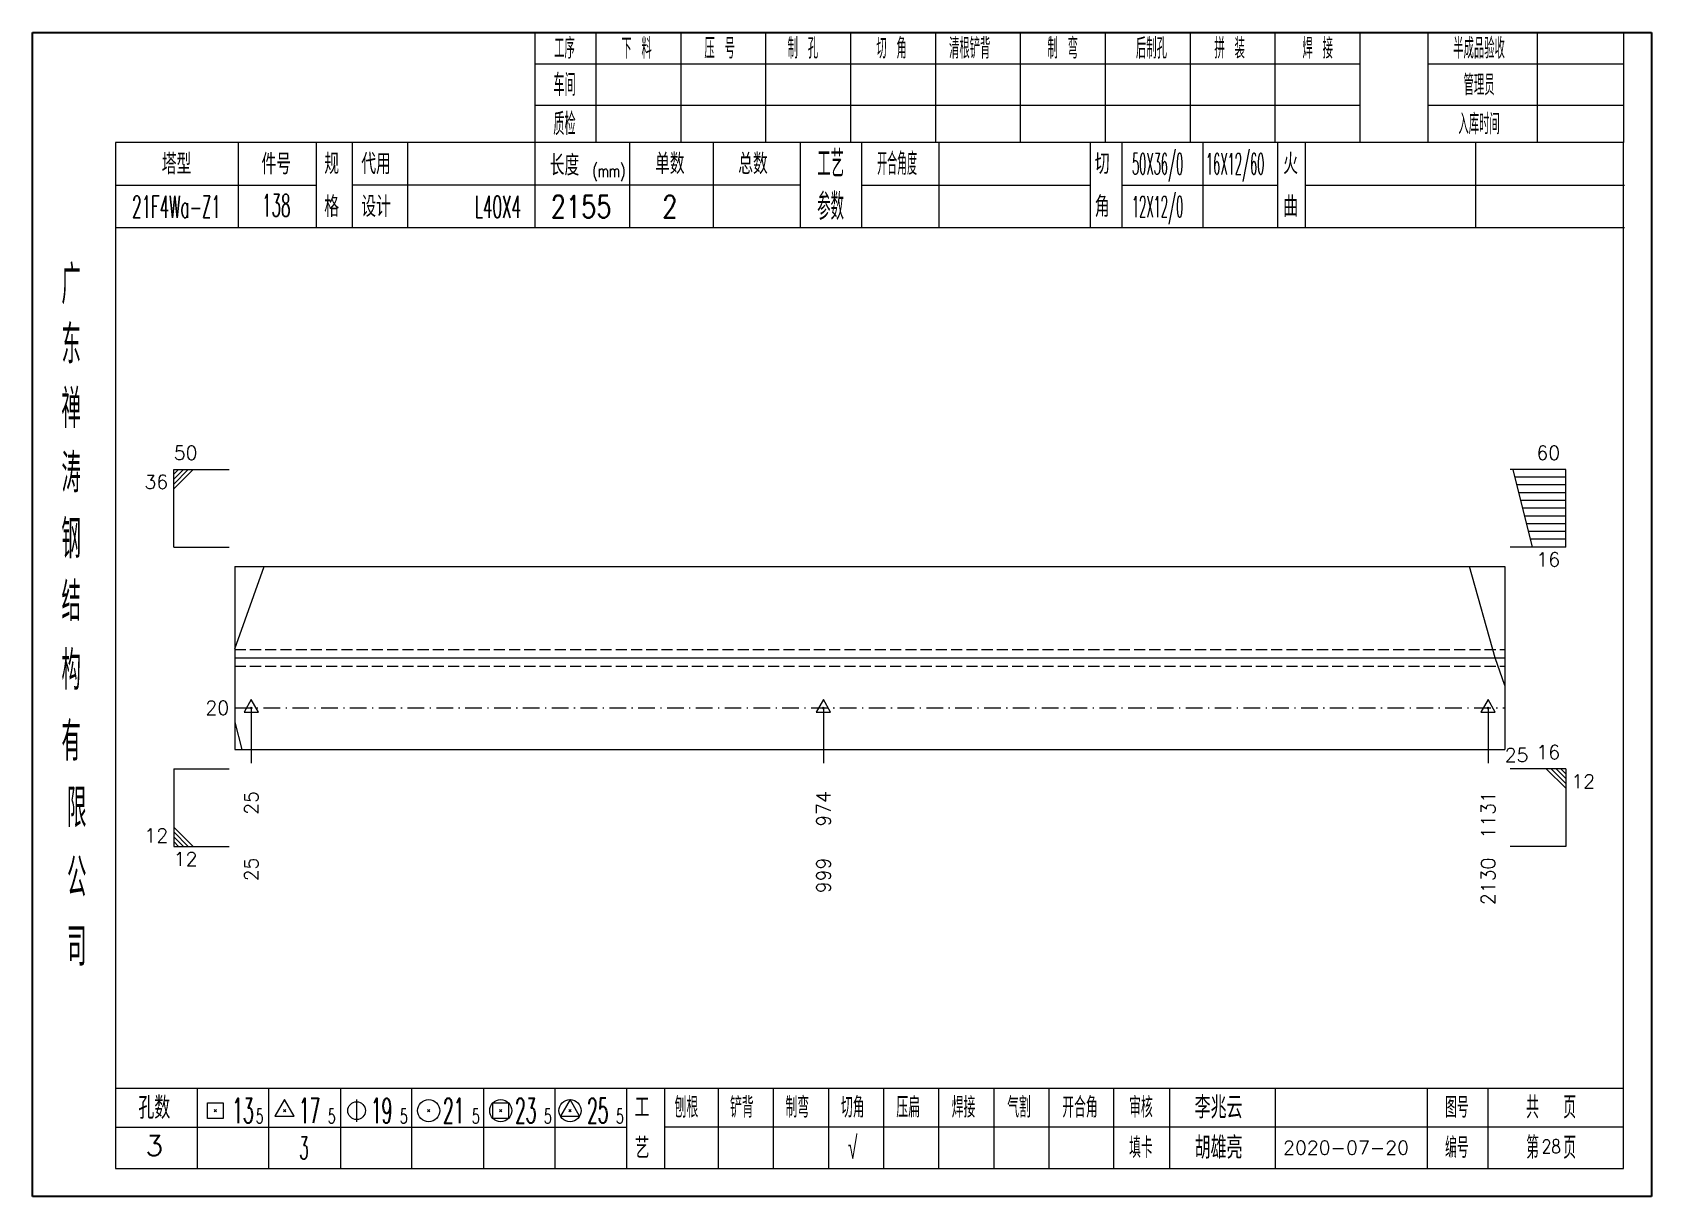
# Model space of a CAD drawing. Extents: x 1310 to 15542, y -76 to 8381.
# Drawn here: x 9943.9 to 10236.1, y 5793.7 to 6003.7 of the extents above; entities that cross this region are included whole.
import ezdxf
from ezdxf.enums import TextEntityAlignment as Align

# ---------------------------------------------------------------- set-up
doc = ezdxf.new("R2010")
doc.units = 0
doc.header["$MEASUREMENT"] = 0
doc.linetypes.add('一点画线', pattern=[5.2, 3, -1, 0.2, -1])
doc.linetypes.add('虚线', pattern=[2.75, 2, -0.75])
doc.layers.get('0').update_dxf_attribs({"linetype": 'CONTINUOUS', "lineweight": 25})
for name, color, linetype, lineweight in [('1', 7, 'CONTINUOUS', 25), ('4', 7, 'CONTINUOUS', 25), ('5', 7, 'CONTINUOUS', 25)]:
    doc.layers.add(name, color=color, linetype=linetype, lineweight=lineweight)
doc.styles.get("Standard").update_dxf_attribs({"font": 'simplex.shx', "width": 0.7, "height": 3, "bigfont": 'gbhzfs.shx'})

msp = doc.modelspace()

# ---------------------------------------------------------------- texts
at = {"color": 7, "linetype": 'Continuous', "lineweight": 13}
msp.add_text('50', height=2.5, dxfattribs=at).set_placement((9969.432, 5925.824), align=Align.BOTTOM_LEFT)
for s, p in [('60', (10219.562, 5925.824)), ('16', (10219.562, 5871.824)), ('12', (9968.432, 5856.824))]:
    msp.add_text(s, height=2.5, dxfattribs=at).set_placement(p, align=Align.BOTTOM_RIGHT)
for s, p in [('36', (9968.432, 5923.824)), ('16', (10219.562, 5909.824))]:
    msp.add_text(s, height=2.5, dxfattribs=at).set_placement(p, align=Align.TOP_RIGHT)
msp.add_text('20', height=2.5, dxfattribs=at).set_placement((9979.432, 5881.824), align=Align.MIDDLE_RIGHT)
for p in [(10221.562, 5869.824), (9969.432, 5855.824)]:
    msp.add_text('12', height=2.5, dxfattribs=at).set_placement(p, align=Align.TOP_LEFT)
at = {"layer": '1', "color": 7, "linetype": 'Continuous', "lineweight": 13}
msp.add_text('25', height=2.5, dxfattribs=at).set_placement((10209.562, 5873.324), align=Align.MIDDLE_LEFT)
at = {"layer": '1', "color": 8, "linetype": 'Continuous', "lineweight": 9}
for s, p in [('25', (9983.432, 5866.824)), ('974', (10086.65, 5866.824)), ('1131', (10206.562, 5866.824))]:
    msp.add_text(s, height=2.5, rotation=90, dxfattribs=at).set_placement(p, align=Align.MIDDLE_RIGHT)
at = {"layer": '1', "color": 7, "linetype": 'Continuous', "lineweight": 13}
for s, p in [('25', (9983.432, 5854.824)), ('999', (10086.65, 5854.824)), ('2130', (10206.562, 5854.824))]:
    msp.add_text(s, height=2.5, rotation=90, dxfattribs=at).set_placement(p, align=Align.MIDDLE_RIGHT)
at = {"layer": '4', "color": 1, "linetype": 'Continuous', "lineweight": 25}
for s, height, width, p in [('工序', 3.7, 0.7, (10039.932, 6000.781)), ('下 料', 3.7, 0.7, (10052.932, 6000.781)), ('压 号', 3.7, 0.7, (10067.932, 6000.781)), ('制 孔', 3.7, 0.7, (10082.932, 6000.781)), ('切 角', 3.7, 0.7, (10098.932, 6000.781)), ('清根铲背 ', 3.7, 0.7, (10113.932, 6000.781)), (' 制 弯', 3.7, 0.7, (10128.932, 6000.781)), (' 后制孔', 3.7, 0.7, (10144.932, 6000.781)), ('拼 装', 3.7, 0.7, (10159.932, 6000.781)), (' 焊 接', 3.7, 0.7, (10174.932, 6000.781)), ('半成品验收', 3.7, 0.7, (10204.932, 6000.781)), ('车间', 4, 0.7, (10039.932, 5994.181)), ('管理员', 3.7, 0.7, (10204.932, 5994.181)), ('质检', 4, 0.7, (10039.932, 5987.121)), ('入库时间', 3.7, 0.7, (10204.932, 5987.121)), ('工艺', 4.8, 0.7, (10087.932, 5979.941)), ('(mm)', 2.24, 0.7, (10047.932, 5978.681)), ('开合角度', 4, 0.6, (10099.932, 5979.941)), ('50X36/0', 3.8, 0.4, (10146.932, 5979.941)), ('16X12/60', 3.8, 0.4, (10160.932, 5979.941)), ('21F4Wa-Z1', 4, 0.5, (9969.932, 5972.201)), ('138', 4, 0.5, (9987.932, 5972.451)), ('L40X4', 4, 0.5, (10027.932, 5972.181)), ('2155', 4, 0.8, (10042.932, 5972.231)), ('2', 4, 0.8, (10058.932, 5972.231)), ('参数', 4.8, 0.7, (10087.932, 5972.231)), ('12X12/0', 3.8, 0.4, (10146.932, 5972.231)), ('广', 6.96, 0.7, (9950.932, 5958.151)), ('东', 6.96, 0.7, (9950.932, 5947.361)), ('禅', 6.96, 0.7, (9950.932, 5935.771)), ('涛', 6.96, 0.7, (9950.932, 5924.171)), ('钢', 6.96, 0.7, (9950.932, 5912.281)), ('结', 6.96, 0.7, (9950.932, 5900.971)), ('构', 6.96, 0.7, (9950.932, 5888.591)), ('有', 6.96, 0.7, (9950.932, 5875.781)), ('限', 6.96, 0.7, (9951.932, 5863.781)), ('公', 6.96, 0.7, (9951.932, 5851.241)), ('司', 6.96, 0.7, (9951.932, 5838.761)), ('13', 4.47, 0.5, (9981.932, 5809.181)), ('17', 4.47, 0.5, (9993.932, 5809.181)), ('19', 4.47, 0.5, (10006.932, 5809.181)), ('21', 4.47, 0.5, (10019.932, 5809.181)), ('23', 4.47, 0.5, (10032.932, 5809.181)), ('25', 4.47, 0.5, (10045.932, 5809.181)), ('刨根', 3.7, 0.8, (10061.932, 5809.781)), ('铲背', 3.7, 0.8, (10071.932, 5809.781)), ('制弯', 3.7, 0.8, (10081.932, 5809.781)), ('切角', 3.7, 0.8, (10091.932, 5809.781)), ('压扁', 3.7, 0.8, (10101.932, 5809.781)), ('焊接', 3.7, 0.8, (10111.932, 5809.781)), ('气割', 3.7, 0.8, (10121.932, 5809.781)), ('开合角', 3.7, 0.8, (10132.932, 5809.781)), ('审核', 3.7, 0.8, (10143.932, 5809.781)), ('图号', 3.7, 0.8, (10200.932, 5809.781)), ('共  页', 4, 0.8, (10217.932, 5809.781)), ('5', 2.68, 0.6, (9984.932, 5808.181)), ('5', 2.68, 0.6, (9997.932, 5808.181)), ('5', 2.68, 0.6, (10010.932, 5808.181)), ('5', 2.68, 0.6, (10023.932, 5808.181)), ('5', 2.68, 0.6, (10036.932, 5808.181)), ('5', 2.68, 0.6, (10049.932, 5808.181)), ('√', 4, 0.6, (10091.932, 5802.511)), ('填卡', 3.7, 0.8, (10143.932, 5802.511)), ('编号', 3.7, 0.8, (10200.932, 5802.511)), ('第  页', 4, 0.8, (10217.932, 5802.511)), ('3', 4, 0.5, (9992.932, 5802.431))]:
    msp.add_text(s, height=height, dxfattribs=dict(at, width=width)).set_placement(p, align=Align.MIDDLE_CENTER)
for s, height, p in [('塔型', 3.7, (9969.932, 5979.911)), ('件号', 3.7, (9987.932, 5979.911)), ('规', 3.7, (9997.932, 5979.941)), ('代用', 3.7, (10005.932, 5979.941)), ('长度', 3.7, (10039.932, 5979.681)), ('单数', 3.7, (10058.932, 5979.941)), ('总数', 3.7, (10073.932, 5979.941)), ('切', 3.7, (10136.932, 5979.941)), ('火', 3.7, (10170.932, 5979.941)), ('格', 3.7, (9997.932, 5972.231)), ('设计', 3.7, (10005.932, 5972.231)), ('角', 3.7, (10136.932, 5972.231)), ('曲', 3.7, (10170.932, 5972.231)), ('孔数', 4, (9965.932, 5809.701)), ('工', 3.7, (10053.932, 5809.781)), ('李兆云', 4, (10157.932, 5809.781)), ('3', 3.7, (9965.932, 5802.871)), ('艺', 3.7, (10053.932, 5802.431)), ('胡雄亮', 4, (10157.932, 5802.511)), ('2020-07-20', 2.5, (10180.932, 5802.511))]:
    msp.add_text(s, height=height, dxfattribs=at).set_placement(p, align=Align.MIDDLE_CENTER)
at = {"layer": '4', "color": 6, "linetype": 'Continuous', "lineweight": 25, "width": 0.8}
msp.add_text('28', height=2.5, dxfattribs=at).set_placement((10217.957, 5802.739), align=Align.MIDDLE_CENTER)

# ---------------------------------------------------------------- blocks, each defined once
blk = doc.blocks.new('孔17.5')
at = {"layer": '5', "color": 7, "linetype": 'Continuous', "lineweight": 13}
for p, q in [((0, 1), (-0.866, -0.5)), ((-0.1, -0.1), (0.1, 0.1)), ((0.1, -0.1), (-0.1, 0.1)), ((0.866, -0.5), (0, 1)), ((-0.866, -0.5), (0.866, -0.5))]:
    blk.add_line(p, q, dxfattribs=at)
blk = doc.blocks.new('CTJGK')
at = {"color": 6, "linetype": 'Continuous'}
for p, q in [((0, 209.97), (292.13, 209.97)), ((0, 0), (0, 209.97)), ((292.13, 209.97), (292.13, 0)), ((292.13, 0), (0, 0))]:
    blk.add_line(p, q, dxfattribs=at)

# ---------------------------------------------------------------- linework, layer by layer
at = {"color": 7, "linetype": 'Continuous', "lineweight": 13}
for p, q in [((9969.432, 5924.824), (9979.432, 5924.824)), ((9969.432, 5910.824), (9969.432, 5924.824)), ((9970.307, 5924.824), (9969.432, 5923.949)), ((9971.182, 5924.824), (9969.432, 5923.074)), ((9972.057, 5924.824), (9969.432, 5922.199)), ((9972.932, 5924.824), (9969.432, 5921.324)), ((10220.562, 5924.824), (10210.562, 5924.824)), ((10214.562, 5910.824), (10211.062, 5924.824)), ((10220.562, 5910.824), (10220.562, 5924.824)), ((10220.562, 5923.424), (10211.412, 5923.424)), ((10220.562, 5922.024), (10211.762, 5922.024)), ((10220.562, 5920.624), (10212.112, 5920.624)), ((10220.562, 5919.224), (10212.462, 5919.224)), ((10220.562, 5917.824), (10212.812, 5917.824)), ((10220.562, 5916.424), (10213.162, 5916.424)), ((10220.562, 5915.024), (10213.512, 5915.024)), ((10220.562, 5913.624), (10213.862, 5913.624)), ((9969.432, 5910.824), (9979.432, 5910.824)), ((10220.562, 5910.824), (10210.562, 5910.824)), ((10220.562, 5912.224), (10214.212, 5912.224)), ((9980.432, 5892.474), (9985.748, 5907.324)), ((10207.86, 5890.824), (10203.182, 5907.324)), ((10209.562, 5885.874), (10207.86, 5890.824)), ((9983.432, 5881.824), (9983.432, 5871.824)), ((10086.65, 5881.824), (10086.65, 5871.824)), ((10206.562, 5881.824), (10206.562, 5871.824)), ((9980.432, 5879.274), (9981.708, 5874.324)), ((9969.432, 5870.824), (9979.432, 5870.824)), ((9969.432, 5870.824), (9969.432, 5856.824)), ((10220.562, 5870.824), (10210.562, 5870.824)), ((10217.062, 5870.824), (10220.562, 5867.324)), ((10217.937, 5870.824), (10220.562, 5868.199)), ((10218.812, 5870.824), (10220.562, 5869.074)), ((10219.687, 5870.824), (10220.562, 5869.949)), ((10220.562, 5870.824), (10220.562, 5856.824)), ((9972.932, 5856.824), (9969.432, 5860.324)), ((9972.057, 5856.824), (9969.432, 5859.449)), ((9971.182, 5856.824), (9969.432, 5858.574)), ((9970.307, 5856.824), (9969.432, 5857.699)), ((9969.432, 5856.824), (9979.432, 5856.824)), ((10220.562, 5856.824), (10210.562, 5856.824))]:
    msp.add_line(p, q, dxfattribs=at)
at = {"color": 7, "linetype": 'Continuous', "lineweight": 18}
for p, q in [((9980.432, 5907.324), (9980.432, 5874.324)), ((9980.432, 5907.324), (10209.562, 5907.324)), ((10209.562, 5907.324), (10209.562, 5874.324)), ((9980.432, 5890.824), (10209.562, 5890.824))]:
    msp.add_line(p, q, dxfattribs=at)
at = {"color": 1, "linetype": '虚线', "lineweight": 18}
for p, q in [((9980.432, 5892.324), (10209.562, 5892.324)), ((9980.432, 5889.324), (10209.562, 5889.324))]:
    msp.add_line(p, q, dxfattribs=at)
at = {"color": 3, "linetype": '一点画线', "lineweight": 13}
msp.add_line((9980.432, 5881.824), (10209.562, 5881.824), dxfattribs=at)
at = {"layer": '1', "color": 7, "linetype": 'Continuous', "lineweight": 18}
msp.add_line((9980.432, 5874.324), (10209.562, 5874.324), dxfattribs=at)
at = {"layer": '4', "color": 1, "linetype": 'Continuous', "lineweight": 18}
for p, q in [((9943.932, 6003.651), (9943.932, 5793.681)), ((10236.062, 6003.651), (9943.932, 6003.651)), ((10034.562, 6003.651), (10034.562, 5983.811)), ((10045.592, 6003.651), (10045.592, 5983.791)), ((10060.902, 6003.651), (10060.902, 5983.791)), ((10076.222, 6003.651), (10076.222, 5983.791)), ((10091.532, 6003.651), (10091.532, 5983.791)), ((10106.842, 6003.651), (10106.842, 5983.791)), ((10122.152, 6003.651), (10122.152, 5983.791)), ((10137.472, 6003.651), (10137.472, 5983.791)), ((10152.782, 6003.651), (10152.782, 5983.791)), ((10168.092, 6003.651), (10168.092, 5983.791)), ((10183.402, 6003.651), (10183.402, 5983.811)), ((10183.402, 6003.651), (10183.402, 5983.791)), ((10195.682, 6003.651), (10195.682, 5983.791)), ((10215.432, 6003.651), (10215.432, 5983.791)), ((10231.012, 6003.651), (10231.012, 5983.791)), ((10236.062, 5973.851), (10236.062, 6003.651)), ((10183.402, 5997.921), (10034.562, 5997.921)), ((10231.012, 5997.921), (10195.682, 5997.921)), ((10183.402, 5990.441), (10034.562, 5990.441)), ((10231.012, 5990.441), (10195.682, 5990.441)), ((9958.942, 5983.791), (9958.942, 5798.731)), ((10231.012, 5983.791), (9958.942, 5983.791)), ((9981.062, 5983.801), (9981.062, 5968.381)), ((9995.212, 5968.381), (9995.212, 5983.791)), ((10001.712, 5968.381), (10001.712, 5983.791)), ((10011.582, 5983.791), (10011.582, 5968.381)), ((10034.562, 5983.811), (10034.562, 5968.381)), ((10051.682, 5983.791), (10051.682, 5968.381)), ((10066.732, 5983.791), (10066.732, 5968.381)), ((10082.432, 5983.791), (10082.432, 5968.381)), ((10093.492, 5983.791), (10093.492, 5968.381)), ((10107.442, 5983.791), (10107.442, 5968.381)), ((10134.742, 5983.791), (10134.742, 5968.381)), ((10140.502, 5983.791), (10140.502, 5968.381)), ((10155.122, 5983.791), (10155.122, 5968.381)), ((10168.582, 5983.791), (10168.582, 5968.381)), ((10173.572, 5983.791), (10173.572, 5968.381)), ((10204.312, 5983.791), (10204.312, 5968.381)), ((10231.012, 5798.731), (10231.012, 5983.791)), ((9995.212, 5976.031), (9958.942, 5976.031)), ((10082.432, 5976.081), (10001.712, 5976.081)), ((10093.492, 5976.081), (10134.742, 5976.081)), ((10140.502, 5976.081), (10168.582, 5976.081)), ((10173.572, 5976.081), (10231.192, 5976.081)), ((10236.062, 5793.681), (10236.062, 5973.851)), ((10231.192, 5968.381), (9958.942, 5968.381)), ((9958.942, 5813.261), (10231.012, 5813.261)), ((9973.632, 5813.261), (9973.632, 5798.731)), ((9986.562, 5798.731), (9986.562, 5813.261)), ((9999.492, 5813.261), (9999.492, 5798.731)), ((10012.412, 5798.731), (10012.412, 5813.261)), ((10025.342, 5813.261), (10025.342, 5798.731)), ((10038.272, 5798.731), (10038.272, 5813.261)), ((10051.192, 5798.731), (10051.192, 5813.261)), ((10058.062, 5798.731), (10058.062, 5813.261)), ((10067.722, 5798.731), (10067.722, 5813.261)), ((10077.662, 5798.731), (10077.662, 5813.261)), ((10087.602, 5798.731), (10087.602, 5813.261)), ((10097.552, 5798.731), (10097.552, 5813.261)), ((10107.492, 5798.731), (10107.492, 5813.261)), ((10117.432, 5798.731), (10117.432, 5813.261)), ((10127.382, 5798.731), (10127.382, 5813.261)), ((10139.022, 5798.731), (10139.022, 5813.261)), ((10149.172, 5798.731), (10149.172, 5813.261)), ((10168.232, 5798.731), (10168.232, 5813.261)), ((10195.612, 5798.731), (10195.612, 5813.261)), ((10206.572, 5798.731), (10206.572, 5813.261)), ((10051.192, 5806.131), (9958.942, 5806.131)), ((10058.022, 5806.291), (10231.012, 5806.291)), ((9958.942, 5798.731), (10231.012, 5798.731)), ((9943.932, 5793.681), (10236.062, 5793.681))]:
    msp.add_line(p, q, dxfattribs=at)
at = {"layer": '4', "color": 7, "linetype": 'Continuous', "lineweight": 13}
for p, q in [((9975.518, 5807.767), (9975.518, 5810.595)), ((9975.518, 5810.595), (9978.346, 5810.595)), ((9978.346, 5810.595), (9978.346, 5807.767)), ((9989.432, 5811.181), (9987.7, 5808.181)), ((9991.164, 5808.181), (9989.432, 5811.181)), ((10002.432, 5811.181), (10002.432, 5807.181)), ((10027.018, 5807.767), (10027.018, 5810.595)), ((10027.018, 5810.595), (10029.846, 5810.595)), ((10029.846, 5810.595), (10029.846, 5807.767)), ((10040.932, 5811.181), (10039.2, 5808.181)), ((10042.664, 5808.181), (10040.932, 5811.181)), ((9978.346, 5807.767), (9975.518, 5807.767)), ((9976.732, 5808.981), (9977.132, 5809.381)), ((9977.132, 5808.981), (9976.732, 5809.381)), ((9987.7, 5808.181), (9991.164, 5808.181)), ((9989.232, 5808.981), (9989.632, 5809.381)), ((9989.632, 5808.981), (9989.232, 5809.381)), ((10015.232, 5808.981), (10015.632, 5809.381)), ((10015.632, 5808.981), (10015.232, 5809.381)), ((10029.846, 5807.767), (10027.018, 5807.767)), ((10028.232, 5808.981), (10028.632, 5809.381)), ((10028.632, 5808.981), (10028.232, 5809.381)), ((10039.2, 5808.181), (10042.664, 5808.181)), ((10040.732, 5808.981), (10041.132, 5809.381)), ((10041.132, 5808.981), (10040.732, 5809.381))]:
    msp.add_line(p, q, dxfattribs=at)
for centre, radius in [((10002.432, 5809.181), 1.6), ((10015.432, 5809.181), 2), ((10028.432, 5809.181), 2), ((10040.932, 5809.181), 2)]:
    msp.add_circle(centre, radius, dxfattribs=at)

# ---------------------------------------------------------------- block references
at = {"color": 0, "linetype": 'Continuous'}
msp.add_blockref('CTJGK', (9943.932, 5793.681), dxfattribs=at)
at = {"layer": '1', "color": 8, "linetype": 'Continuous', "lineweight": 9, "xscale": 1.5, "yscale": 1.5, "zscale": 1.5}
for p in [(9983.432, 5881.824), (10086.65, 5881.824), (10206.562, 5881.824)]:
    msp.add_blockref('孔17.5', p, dxfattribs=at)

msp.set_redraw_order([(e.dxf.handle, doc.entitydb.next_handle()) for e in msp.query("TEXT MTEXT ATTDEF DIMENSION ARC_DIMENSION")])  # texts and dimensions are drawn at this point

doc.saveas('drawing.dxf')
